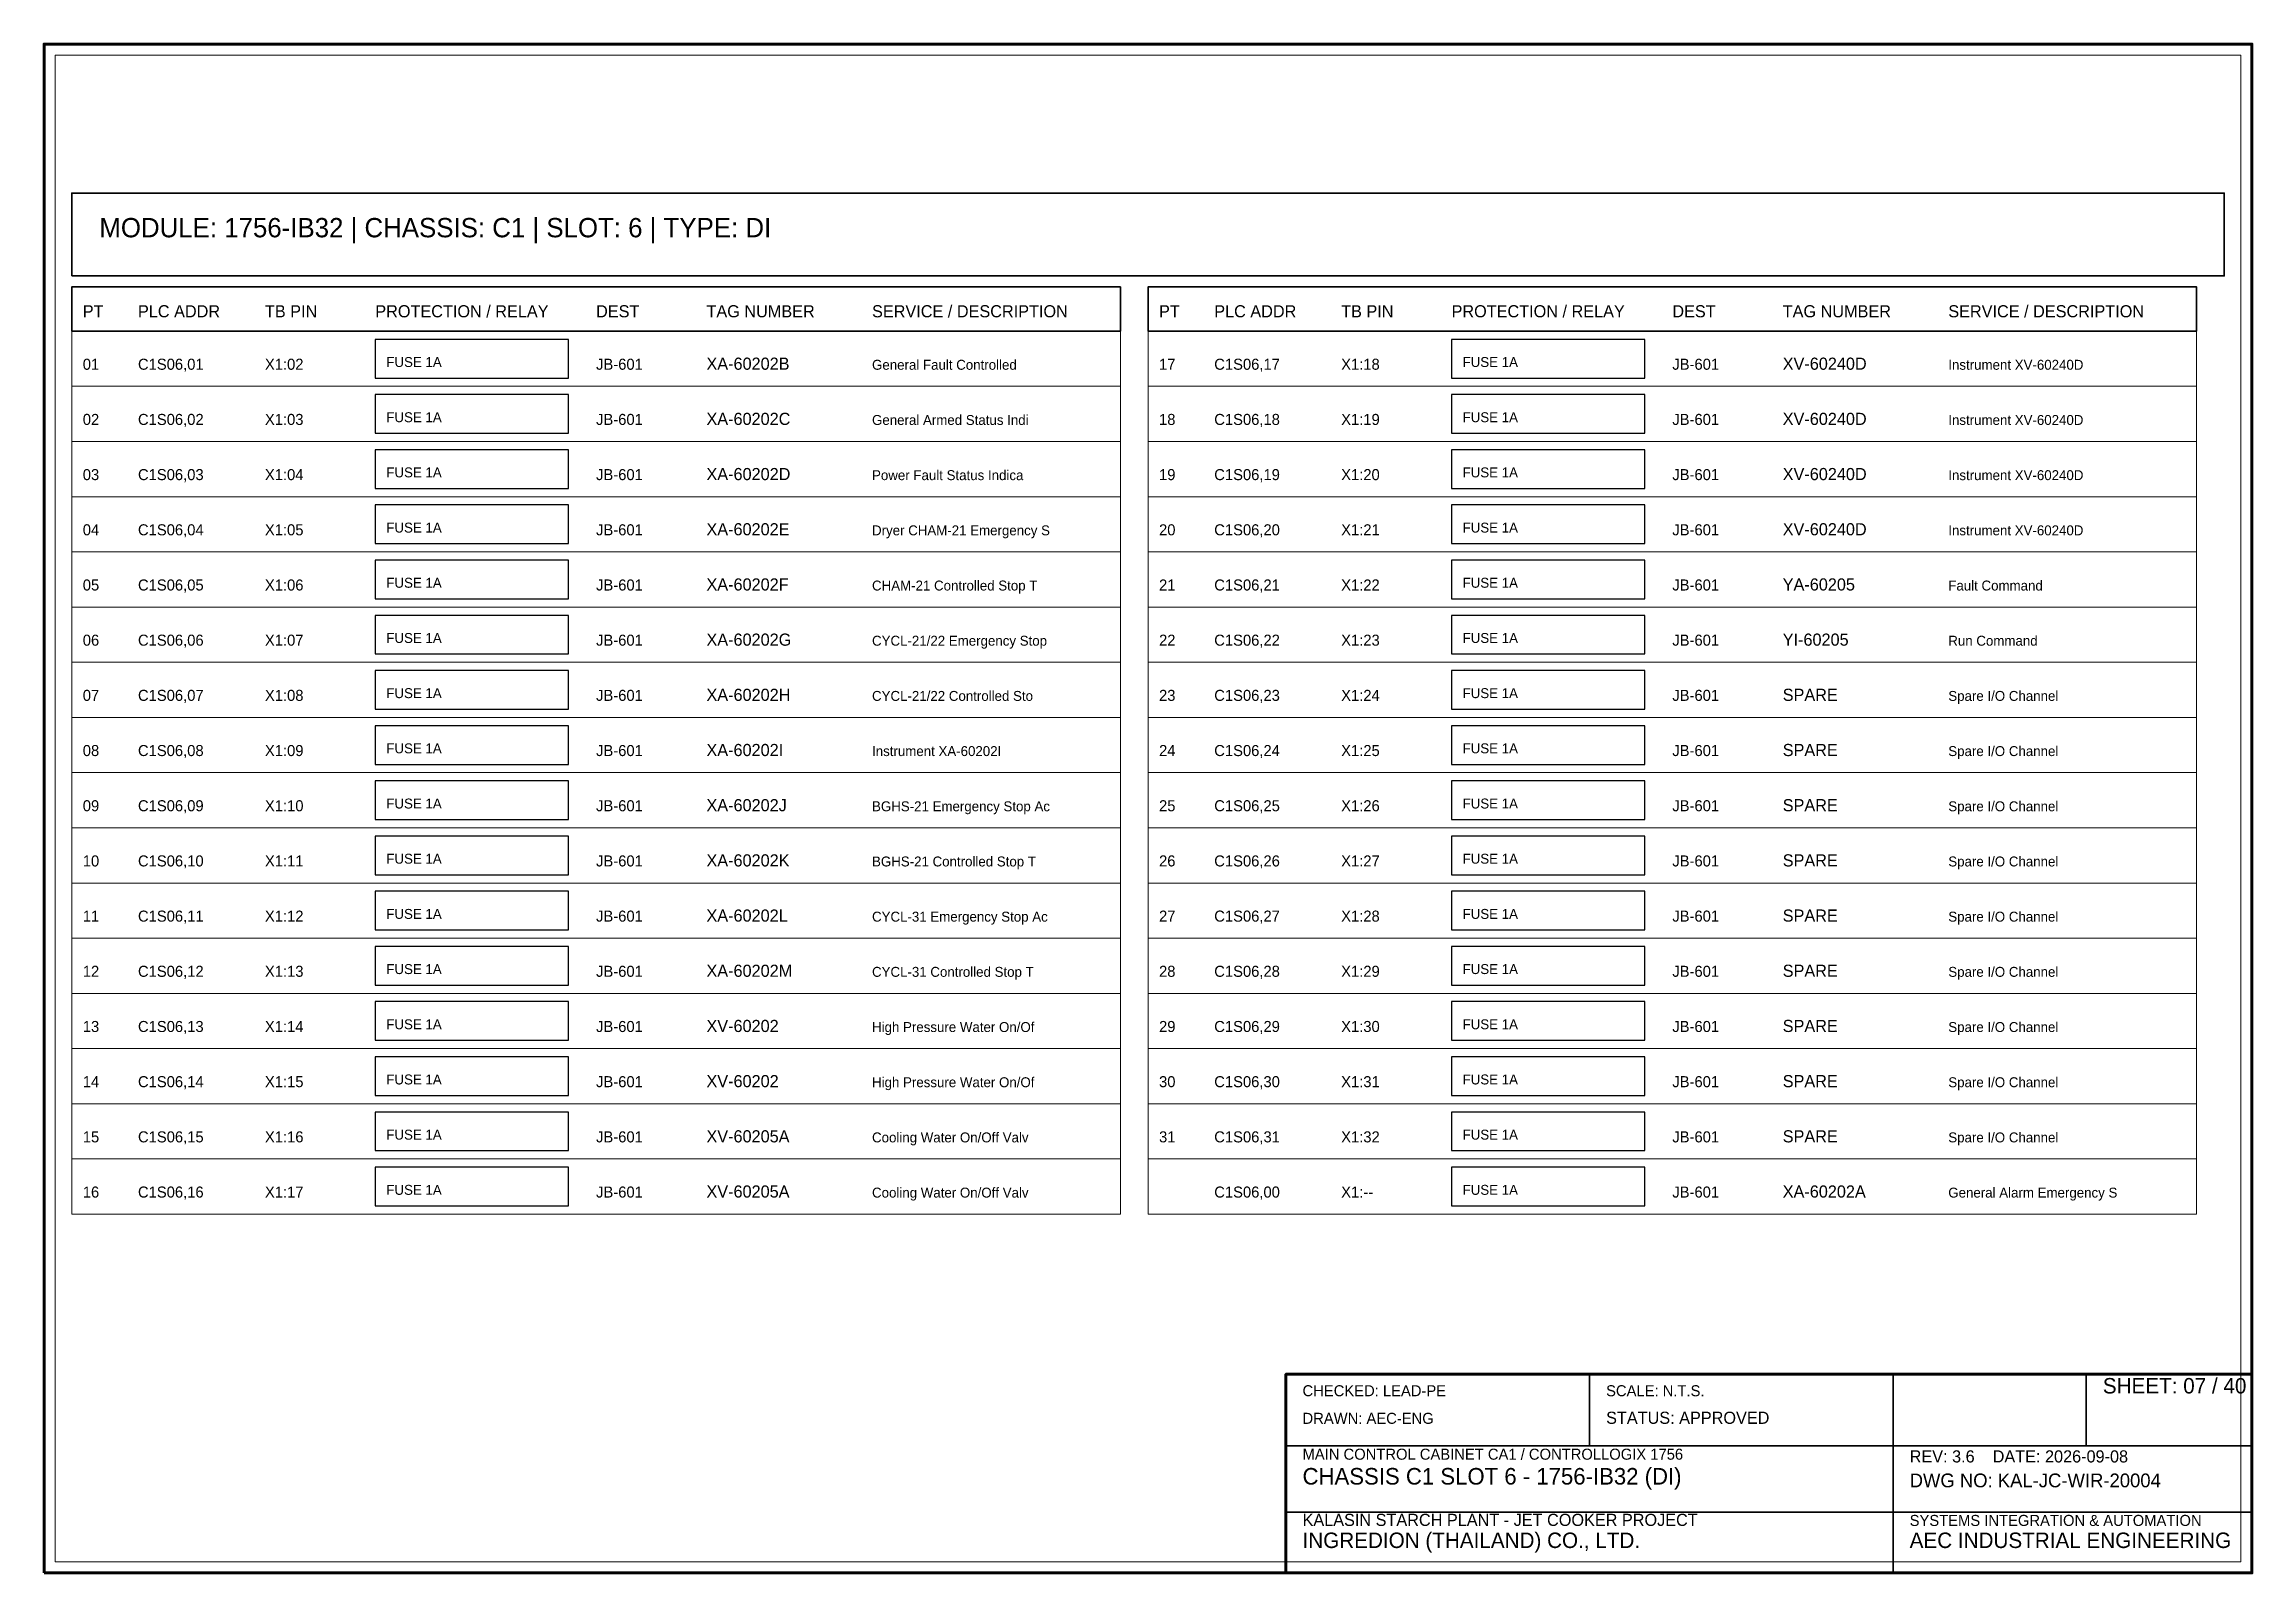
# Model space of a CAD drawing. Header units: millimetres. Extents: x 0 to 2200, y -2240 to 277.
# Drawn here: x 450 to 850, y -320 to -43 of the extents above; entities that cross this region are included whole.
import ezdxf

# ---------------------------------------------------------------- set-up
doc = ezdxf.new("R2010")
doc.units = ezdxf.units.MM
for name, color, linetype, lineweight in [('0_BORDER', 7, 'Continuous', 70), ('0_TITLE_BLOCK', 4, 'Continuous', 35), ('IE-CABLE', 6, 'Continuous', 25), ('IE-EQUIP', 2, 'Continuous', 35), ('IE-WIRE', 1, 'Continuous', 25), ('NOTATIONS', 8, 'Continuous', 18), ('TER', 3, 'Continuous', 35), ('TEXTS', 7, 'Continuous', 25)]:
    doc.layers.add(name, color=color, linetype=linetype, lineweight=lineweight)

msp = doc.modelspace()

# ---------------------------------------------------------------- texts
at = {"layer": '0_TITLE_BLOCK'}
for s, height, p in [('MODULE: 1756-IB32 | CHASSIS: C1 | SLOT: 6 | TYPE: DI', 3.5, (460, -78)), ('PT', 2.2, (457, -92.5)), ('PLC ADDR', 2.2, (467, -92.5)), ('TB PIN', 2.2, (490, -92.5)), ('PROTECTION / RELAY', 2.2, (510, -92.5)), ('DEST', 2.2, (550, -92.5)), ('TAG NUMBER', 2.2, (570, -92.5)), ('SERVICE / DESCRIPTION', 2.2, (600, -92.5)), ('PT', 2.2, (652, -92.5)), ('PLC ADDR', 2.2, (662, -92.5)), ('TB PIN', 2.2, (685, -92.5)), ('PROTECTION / RELAY', 2.2, (705, -92.5)), ('DEST', 2.2, (745, -92.5)), ('TAG NUMBER', 2.2, (765, -92.5)), ('SERVICE / DESCRIPTION', 2.2, (795, -92.5)), ('SHEET: 07 / 40', 2.8, (823, -287.5)), ('STATUS: APPROVED', 2.2, (733, -293)), ('CHASSIS C1 SLOT 6 - 1756-IB32 (DI)', 3, (678, -304)), ('INGREDION (THAILAND) CO., LTD.', 2.8, (678, -315.5)), ('AEC INDUSTRIAL ENGINEERING', 2.8, (788, -315.5))]:
    msp.add_text(s, height=height, dxfattribs=at).set_placement(p)
at = {"layer": 'IE-CABLE'}
for p in [(550, -102), (745, -102), (550, -112), (745, -112), (550, -122), (745, -122), (550, -132), (745, -132), (550, -142), (745, -142), (550, -152), (745, -152), (550, -162), (745, -162), (550, -172), (745, -172), (550, -182), (745, -182), (550, -192), (745, -192), (550, -202), (745, -202), (550, -212), (745, -212), (550, -222), (745, -222), (550, -232), (745, -232), (550, -242), (745, -242), (550, -252), (745, -252)]:
    msp.add_text('JB-601', height=2, dxfattribs=at).set_placement(p)
at = {"layer": 'IE-WIRE'}
for p in [(512, -101.5), (707, -101.5), (512, -111.5), (707, -111.5), (512, -121.5), (707, -121.5), (512, -131.5), (707, -131.5), (512, -141.5), (707, -141.5), (512, -151.5), (707, -151.5), (512, -161.5), (707, -161.5), (512, -171.5), (707, -171.5), (512, -181.5), (707, -181.5), (512, -191.5), (707, -191.5), (512, -201.5), (707, -201.5), (512, -211.5), (707, -211.5), (512, -221.5), (707, -221.5), (512, -231.5), (707, -231.5), (512, -241.5), (707, -241.5), (512, -251.5), (707, -251.5)]:
    msp.add_text('FUSE 1A', height=1.8, dxfattribs=at).set_placement(p)
at = {"layer": 'TER'}
for s, p in [('X1:02', (490, -102)), ('X1:18', (685, -102)), ('X1:03', (490, -112)), ('X1:19', (685, -112)), ('X1:04', (490, -122)), ('X1:20', (685, -122)), ('X1:05', (490, -132)), ('X1:21', (685, -132)), ('X1:06', (490, -142)), ('X1:22', (685, -142)), ('X1:07', (490, -152)), ('X1:23', (685, -152)), ('X1:08', (490, -162)), ('X1:24', (685, -162)), ('X1:09', (490, -172)), ('X1:25', (685, -172)), ('X1:10', (490, -182)), ('X1:26', (685, -182)), ('X1:11', (490, -192)), ('X1:27', (685, -192)), ('X1:12', (490, -202)), ('X1:28', (685, -202)), ('X1:13', (490, -212)), ('X1:29', (685, -212)), ('X1:14', (490, -222)), ('X1:30', (685, -222)), ('X1:15', (490, -232)), ('X1:31', (685, -232)), ('X1:16', (490, -242)), ('X1:32', (685, -242)), ('X1:17', (490, -252)), ('X1:--', (685, -252))]:
    msp.add_text(s, height=2, dxfattribs=at).set_placement(p)
at = {"layer": 'TEXTS'}
for s, height, p in [('01', 2, (457, -102)), ('C1S06,01', 2, (467, -102)), ('XA-60202B', 2.2, (570, -102)), ('17', 2, (652, -102)), ('C1S06,17', 2, (662, -102)), ('XV-60240D', 2.2, (765, -102)), ('General Fault Controlled ', 1.8, (600, -102)), ('Instrument XV-60240D', 1.8, (795, -102)), ('02', 2, (457, -112)), ('C1S06,02', 2, (467, -112)), ('XA-60202C', 2.2, (570, -112)), ('General Armed Status Indi', 1.8, (600, -112)), ('18', 2, (652, -112)), ('C1S06,18', 2, (662, -112)), ('XV-60240D', 2.2, (765, -112)), ('Instrument XV-60240D', 1.8, (795, -112)), ('03', 2, (457, -122)), ('C1S06,03', 2, (467, -122)), ('XA-60202D', 2.2, (570, -122)), ('19', 2, (652, -122)), ('C1S06,19', 2, (662, -122)), ('XV-60240D', 2.2, (765, -122)), ('Power Fault Status Indica', 1.8, (600, -122)), ('Instrument XV-60240D', 1.8, (795, -122)), ('04', 2, (457, -132)), ('C1S06,04', 2, (467, -132)), ('XA-60202E', 2.2, (570, -132)), ('Dryer CHAM-21 Emergency S', 1.8, (600, -132)), ('20', 2, (652, -132)), ('C1S06,20', 2, (662, -132)), ('XV-60240D', 2.2, (765, -132)), ('Instrument XV-60240D', 1.8, (795, -132)), ('05', 2, (457, -142)), ('C1S06,05', 2, (467, -142)), ('XA-60202F', 2.2, (570, -142)), ('21', 2, (652, -142)), ('C1S06,21', 2, (662, -142)), ('YA-60205', 2.2, (765, -142)), ('CHAM-21 Controlled Stop T', 1.8, (600, -142)), ('Fault Command', 1.8, (795, -142)), ('06', 2, (457, -152)), ('C1S06,06', 2, (467, -152)), ('XA-60202G', 2.2, (570, -152)), ('CYCL-21/22 Emergency Stop', 1.8, (600, -152)), ('22', 2, (652, -152)), ('C1S06,22', 2, (662, -152)), ('YI-60205', 2.2, (765, -152)), ('Run Command', 1.8, (795, -152)), ('07', 2, (457, -162)), ('C1S06,07', 2, (467, -162)), ('XA-60202H', 2.2, (570, -162)), ('23', 2, (652, -162)), ('C1S06,23', 2, (662, -162)), ('SPARE', 2.2, (765, -162)), ('CYCL-21/22 Controlled Sto', 1.8, (600, -162)), ('Spare I/O Channel', 1.8, (795, -162)), ('08', 2, (457, -172)), ('C1S06,08', 2, (467, -172)), ('XA-60202I', 2.2, (570, -172)), ('Instrument XA-60202I', 1.8, (600, -172)), ('24', 2, (652, -172)), ('C1S06,24', 2, (662, -172)), ('SPARE', 2.2, (765, -172)), ('Spare I/O Channel', 1.8, (795, -172)), ('09', 2, (457, -182)), ('C1S06,09', 2, (467, -182)), ('XA-60202J', 2.2, (570, -182)), ('25', 2, (652, -182)), ('C1S06,25', 2, (662, -182)), ('SPARE', 2.2, (765, -182)), ('BGHS-21 Emergency Stop Ac', 1.8, (600, -182)), ('Spare I/O Channel', 1.8, (795, -182)), ('10', 2, (457, -192)), ('C1S06,10', 2, (467, -192)), ('XA-60202K', 2.2, (570, -192)), ('BGHS-21 Controlled Stop T', 1.8, (600, -192)), ('26', 2, (652, -192)), ('C1S06,26', 2, (662, -192)), ('SPARE', 2.2, (765, -192)), ('Spare I/O Channel', 1.8, (795, -192)), ('11', 2, (457, -202)), ('C1S06,11', 2, (467, -202)), ('XA-60202L', 2.2, (570, -202)), ('27', 2, (652, -202)), ('C1S06,27', 2, (662, -202)), ('SPARE', 2.2, (765, -202)), ('CYCL-31 Emergency Stop Ac', 1.8, (600, -202)), ('Spare I/O Channel', 1.8, (795, -202)), ('12', 2, (457, -212)), ('C1S06,12', 2, (467, -212)), ('XA-60202M', 2.2, (570, -212)), ('CYCL-31 Controlled Stop T', 1.8, (600, -212)), ('28', 2, (652, -212)), ('C1S06,28', 2, (662, -212)), ('SPARE', 2.2, (765, -212)), ('Spare I/O Channel', 1.8, (795, -212)), ('13', 2, (457, -222)), ('C1S06,13', 2, (467, -222)), ('XV-60202', 2.2, (570, -222)), ('29', 2, (652, -222)), ('C1S06,29', 2, (662, -222)), ('SPARE', 2.2, (765, -222)), ('High Pressure Water On/Of', 1.8, (600, -222)), ('Spare I/O Channel', 1.8, (795, -222)), ('14', 2, (457, -232)), ('C1S06,14', 2, (467, -232)), ('XV-60202', 2.2, (570, -232)), ('High Pressure Water On/Of', 1.8, (600, -232)), ('30', 2, (652, -232)), ('C1S06,30', 2, (662, -232)), ('SPARE', 2.2, (765, -232)), ('Spare I/O Channel', 1.8, (795, -232)), ('15', 2, (457, -242)), ('C1S06,15', 2, (467, -242)), ('XV-60205A', 2.2, (570, -242)), ('31', 2, (652, -242)), ('C1S06,31', 2, (662, -242)), ('SPARE', 2.2, (765, -242)), ('Cooling Water On/Off Valv', 1.8, (600, -242)), ('Spare I/O Channel', 1.8, (795, -242)), ('16', 2, (457, -252)), ('C1S06,16', 2, (467, -252)), ('XV-60205A', 2.2, (570, -252)), ('Cooling Water On/Off Valv', 1.8, (600, -252)), ('C1S06,00', 2, (662, -252)), ('XA-60202A', 2.2, (765, -252)), ('General Alarm Emergency S', 1.8, (795, -252)), ('CHECKED: LEAD-PE', 2, (678, -288)), ('SCALE: N.T.S.', 2, (733, -288)), ('DRAWN: AEC-ENG', 2, (678, -293)), ('MAIN CONTROL CABINET CA1 / CONTROLLOGIX 1756', 2, (678, -299.5)), ('REV: 3.6    DATE: 2026-09-08', 2.2, (788, -300)), ('DWG NO: KAL-JC-WIR-20004', 2.5, (788, -304.5)), ('KALASIN STARCH PLANT - JET COOKER PROJECT', 2.2, (678, -311.5)), ('SYSTEMS INTEGRATION & AUTOMATION', 2, (788, -311.5))]:
    msp.add_text(s, height=height, dxfattribs=at).set_placement(p)

# ---------------------------------------------------------------- linework, layer by layer
at = {"layer": '0_BORDER'}
for points in [[(450, -320), (850, -320), (850, -43), (450, -43)], [(675, -320), (850, -320), (850, -284), (675, -284)]]:
    msp.add_lwpolyline(points, close=True, dxfattribs=at)
at = {"layer": '0_TITLE_BLOCK'}
for p, q in [((730, -297), (730, -284)), ((785, -297), (785, -284)), ((820, -297), (820, -284)), ((675, -297), (850, -297)), ((785, -320), (785, -297)), ((675, -309), (850, -309))]:
    msp.add_line(p, q, dxfattribs=at)
for points in [[(455, -95), (645, -95), (645, -87), (455, -87)], [(650, -95), (840, -95), (840, -87), (650, -87)]]:
    msp.add_lwpolyline(points, close=True, dxfattribs=at)
at = {"layer": 'IE-EQUIP'}
msp.add_lwpolyline([(455, -85), (845, -85), (845, -70), (455, -70)], close=True, dxfattribs=at)
at = {"layer": 'IE-WIRE'}
for points in [[(510, -103.5), (545, -103.5), (545, -96.5), (510, -96.5)], [(705, -103.5), (740, -103.5), (740, -96.5), (705, -96.5)], [(510, -113.5), (545, -113.5), (545, -106.5), (510, -106.5)], [(705, -113.5), (740, -113.5), (740, -106.5), (705, -106.5)], [(510, -123.5), (545, -123.5), (545, -116.5), (510, -116.5)], [(705, -123.5), (740, -123.5), (740, -116.5), (705, -116.5)], [(510, -133.5), (545, -133.5), (545, -126.5), (510, -126.5)], [(705, -133.5), (740, -133.5), (740, -126.5), (705, -126.5)], [(510, -143.5), (545, -143.5), (545, -136.5), (510, -136.5)], [(705, -143.5), (740, -143.5), (740, -136.5), (705, -136.5)], [(510, -153.5), (545, -153.5), (545, -146.5), (510, -146.5)], [(705, -153.5), (740, -153.5), (740, -146.5), (705, -146.5)], [(510, -163.5), (545, -163.5), (545, -156.5), (510, -156.5)], [(705, -163.5), (740, -163.5), (740, -156.5), (705, -156.5)], [(510, -173.5), (545, -173.5), (545, -166.5), (510, -166.5)], [(705, -173.5), (740, -173.5), (740, -166.5), (705, -166.5)], [(510, -183.5), (545, -183.5), (545, -176.5), (510, -176.5)], [(705, -183.5), (740, -183.5), (740, -176.5), (705, -176.5)], [(510, -193.5), (545, -193.5), (545, -186.5), (510, -186.5)], [(705, -193.5), (740, -193.5), (740, -186.5), (705, -186.5)], [(510, -203.5), (545, -203.5), (545, -196.5), (510, -196.5)], [(705, -203.5), (740, -203.5), (740, -196.5), (705, -196.5)], [(510, -213.5), (545, -213.5), (545, -206.5), (510, -206.5)], [(705, -213.5), (740, -213.5), (740, -206.5), (705, -206.5)], [(510, -223.5), (545, -223.5), (545, -216.5), (510, -216.5)], [(705, -223.5), (740, -223.5), (740, -216.5), (705, -216.5)], [(510, -233.5), (545, -233.5), (545, -226.5), (510, -226.5)], [(705, -233.5), (740, -233.5), (740, -226.5), (705, -226.5)], [(510, -243.5), (545, -243.5), (545, -236.5), (510, -236.5)], [(705, -243.5), (740, -243.5), (740, -236.5), (705, -236.5)], [(510, -253.5), (545, -253.5), (545, -246.5), (510, -246.5)], [(705, -253.5), (740, -253.5), (740, -246.5), (705, -246.5)]]:
    msp.add_lwpolyline(points, close=True, dxfattribs=at)
at = {"layer": 'NOTATIONS'}
for points in [[(452, -318), (848, -318), (848, -45), (452, -45)], [(455, -105), (645, -105), (645, -95), (455, -95)], [(650, -105), (840, -105), (840, -95), (650, -95)], [(455, -115), (645, -115), (645, -105), (455, -105)], [(650, -115), (840, -115), (840, -105), (650, -105)], [(455, -125), (645, -125), (645, -115), (455, -115)], [(650, -125), (840, -125), (840, -115), (650, -115)], [(455, -135), (645, -135), (645, -125), (455, -125)], [(650, -135), (840, -135), (840, -125), (650, -125)], [(455, -145), (645, -145), (645, -135), (455, -135)], [(650, -145), (840, -145), (840, -135), (650, -135)], [(455, -155), (645, -155), (645, -145), (455, -145)], [(650, -155), (840, -155), (840, -145), (650, -145)], [(455, -165), (645, -165), (645, -155), (455, -155)], [(650, -165), (840, -165), (840, -155), (650, -155)], [(455, -175), (645, -175), (645, -165), (455, -165)], [(650, -175), (840, -175), (840, -165), (650, -165)], [(455, -185), (645, -185), (645, -175), (455, -175)], [(650, -185), (840, -185), (840, -175), (650, -175)], [(455, -195), (645, -195), (645, -185), (455, -185)], [(650, -195), (840, -195), (840, -185), (650, -185)], [(455, -205), (645, -205), (645, -195), (455, -195)], [(650, -205), (840, -205), (840, -195), (650, -195)], [(455, -215), (645, -215), (645, -205), (455, -205)], [(650, -215), (840, -215), (840, -205), (650, -205)], [(455, -225), (645, -225), (645, -215), (455, -215)], [(650, -225), (840, -225), (840, -215), (650, -215)], [(455, -235), (645, -235), (645, -225), (455, -225)], [(650, -235), (840, -235), (840, -225), (650, -225)], [(455, -245), (645, -245), (645, -235), (455, -235)], [(650, -245), (840, -245), (840, -235), (650, -235)], [(455, -255), (645, -255), (645, -245), (455, -245)], [(650, -255), (840, -255), (840, -245), (650, -245)]]:
    msp.add_lwpolyline(points, close=True, dxfattribs=at)

msp.set_redraw_order([(e.dxf.handle, doc.entitydb.next_handle()) for e in msp.query("TEXT MTEXT ATTDEF DIMENSION ARC_DIMENSION")])  # texts and dimensions are drawn at this point

doc.saveas('drawing.dxf')
